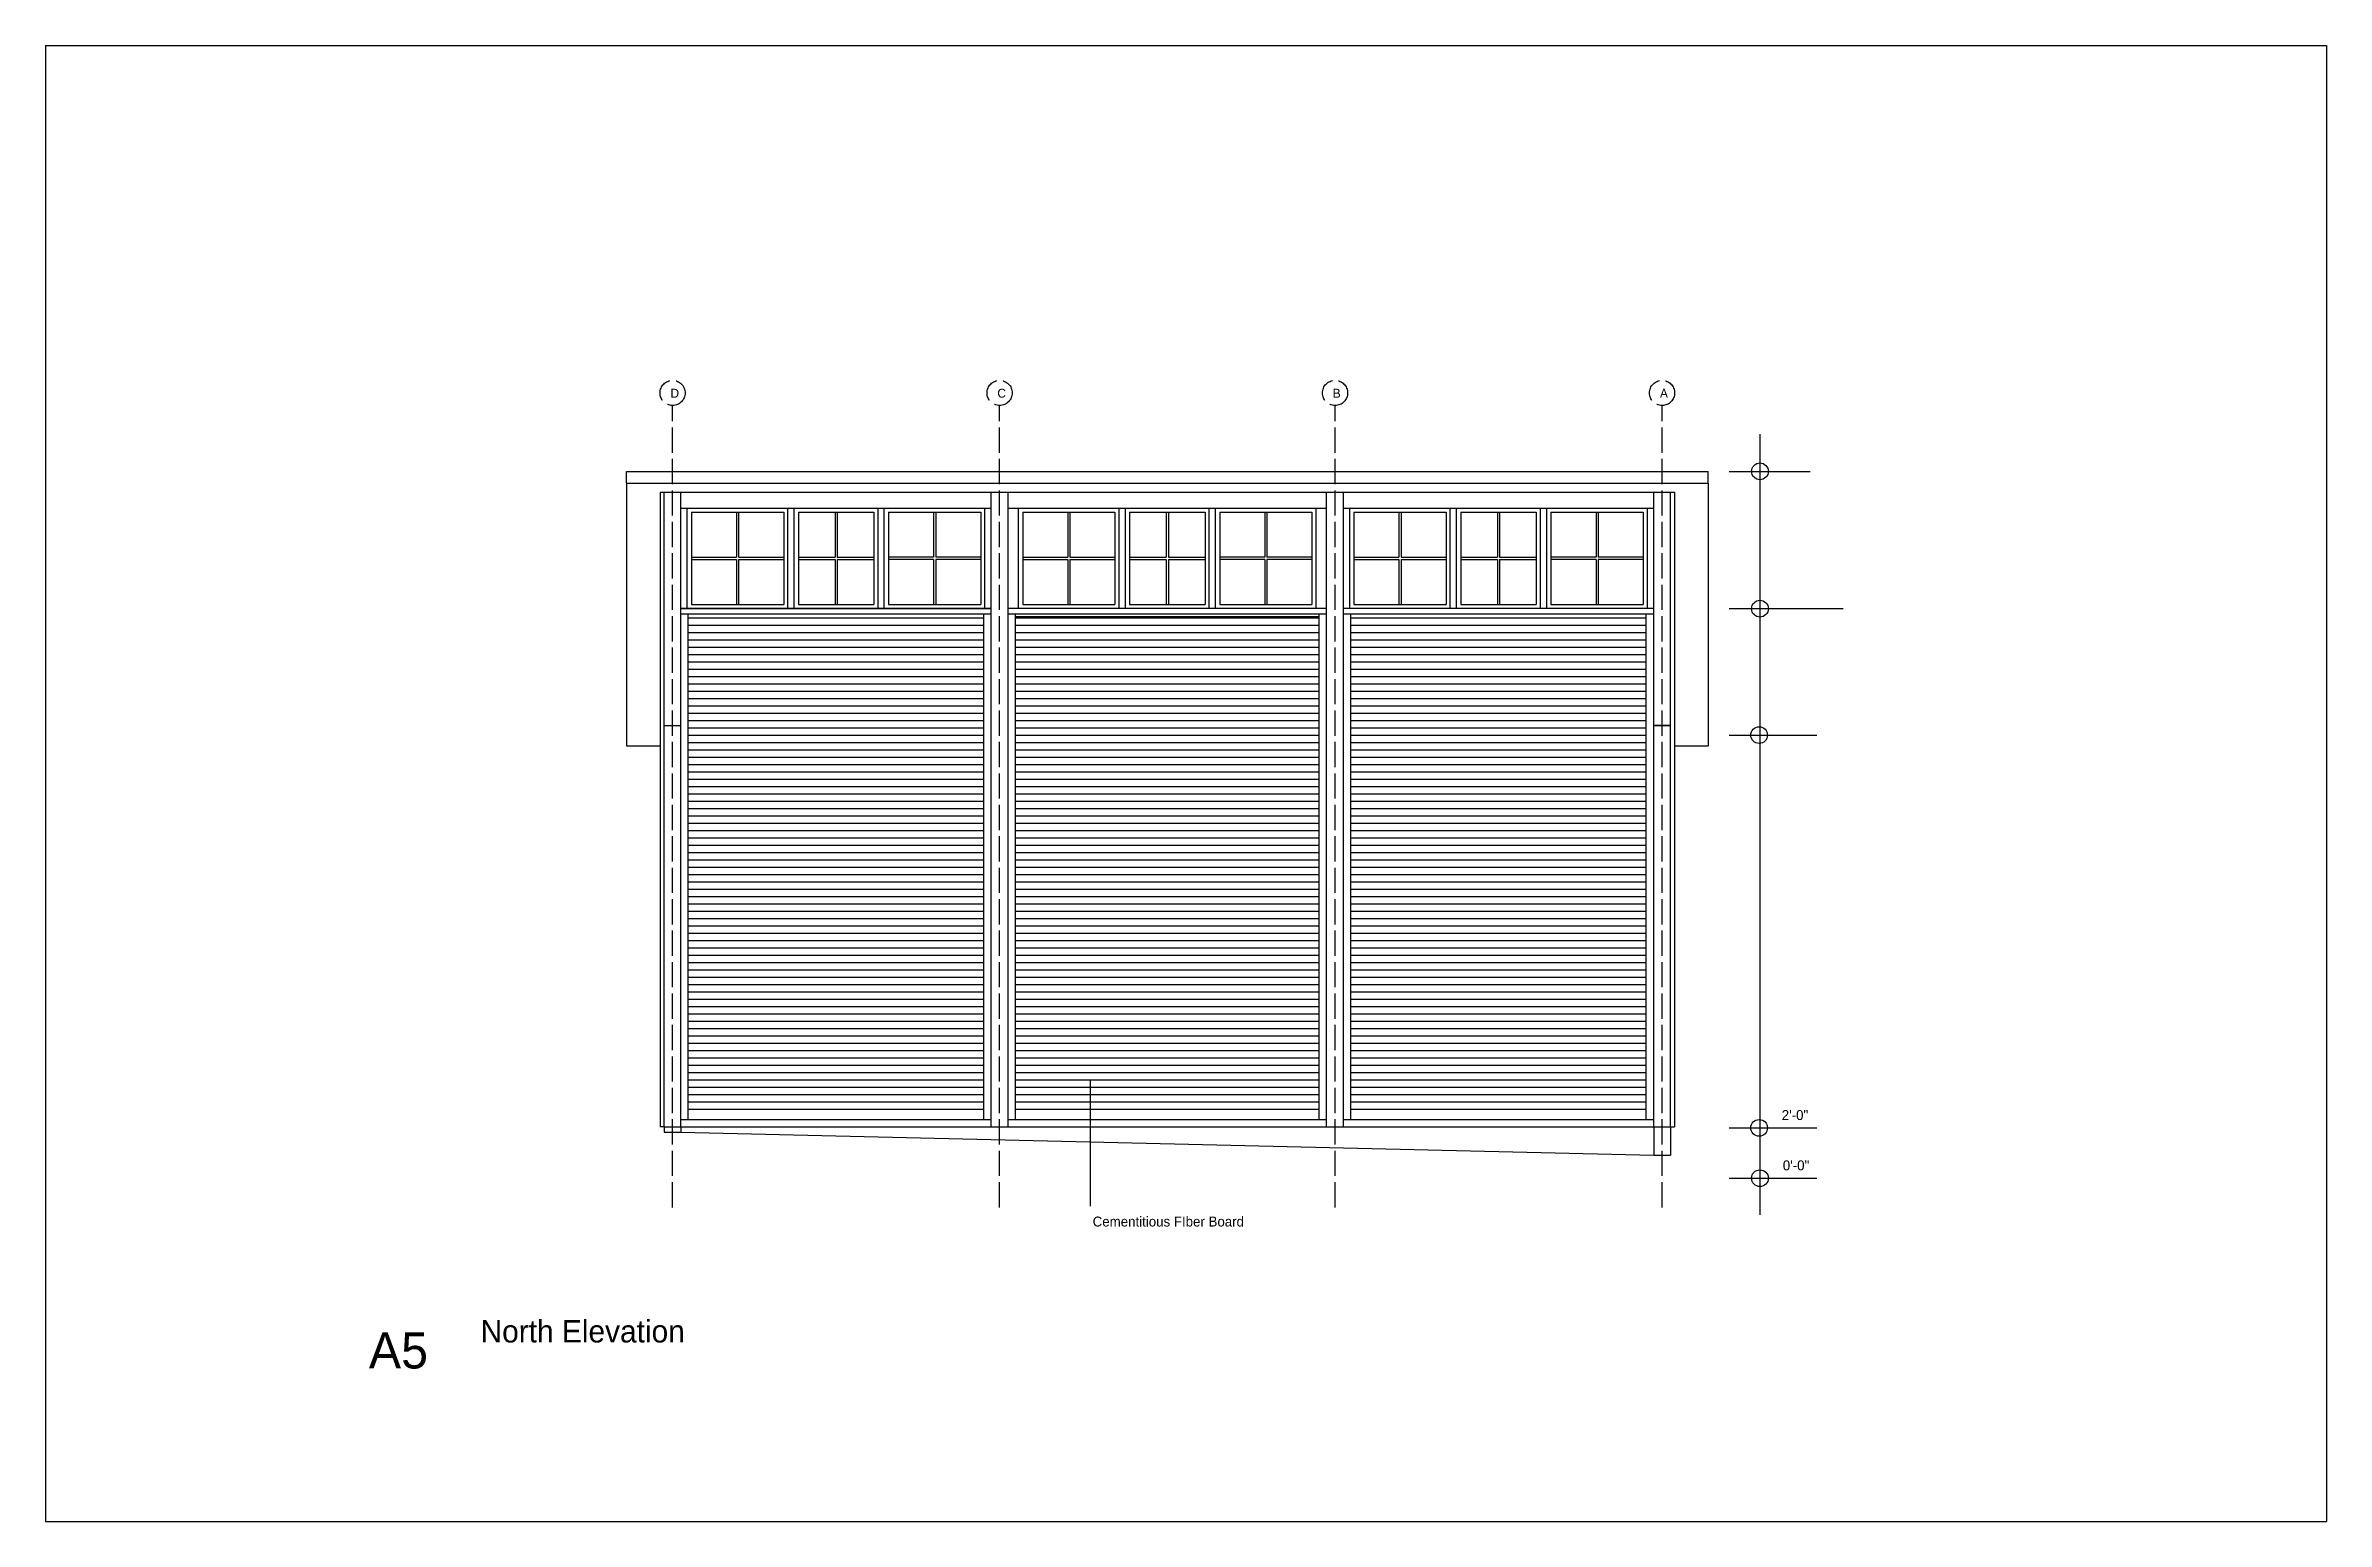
# Model space of a CAD drawing. Header units: inches. Extents: x 967 to 8475, y 257 to 3434.
# Drawn here: x 4564 to 5652, y 1971 to 2675 of the extents above; entities that cross this region are included whole.
import ezdxf

# ---------------------------------------------------------------- set-up
doc = ezdxf.new("R2010")
doc.units = ezdxf.units.IN
doc.header["$MEASUREMENT"] = 0
doc.linetypes.add('ACAD_ISO02W100', pattern=[15, 12, -3])
for name, color, linetype in [('const', 7, 'Continuous'), ('e1', 7, 'Continuous'), ('e2', 251, 'Continuous'), ('grid', 252, 'ACAD_ISO02W100'), ('walls', 7, 'Continuous')]:
    doc.layers.add(name, color=color, linetype=linetype)

msp = doc.modelspace()

# ---------------------------------------------------------------- texts
at = {"layer": 'const', "attachment_point": 1}
for s, insert, char_height, width in [('D', (4862.3, 2511.1), 4.26, 1625.197), ('C', (5018.2, 2511.1), 4.26, 1625.197), ('B', (5178.2, 2511.1), 4.26, 1625.197), ('A', (5334.3, 2511.1), 4.26, 1625.197), ('2\'-0"', (5392.4, 2167), 4.74, 1805.775), ('0\'-0"', (5392.9, 2143), 4.74, 1805.775), ('Cementitious FIber Board', (5063.7, 2116.2), 4.736, 1805.775), ('North Elevation', (4771.7, 2066.8), 10.656, 4062.993), ('A5', (4718.4, 2061), 17.26, 6582.049)]:
    msp.add_mtext(s, dxfattribs=dict(at, insert=insert, char_height=char_height, width=width))

# ---------------------------------------------------------------- linework, layer by layer
for p, q in [((4564.2, 2674.8), (4564.2, 1970.8)), ((4564.2, 2674.8), (5652.2, 2674.8)), ((5652.2, 2674.8), (5652.2, 1970.8)), ((4564.2, 1970.8), (5652.2, 1970.8))]:
    msp.add_line(p, q)
at = {"layer": 'e1'}
for p, q in [((4841.3, 2466.1), (5357.3, 2466.1)), ((4841.3, 2466.1), (4841.3, 2340.8)), ((4867.3, 2350.4), (4867.3, 2461.7)), ((5015.3, 2159), (5015.3, 2461.7)), ((5023.3, 2159), (5023.3, 2461.7)), ((5175.3, 2159), (5175.3, 2461.7)), ((5183.3, 2159), (5183.3, 2461.7)), ((5331.3, 2350.4), (5331.3, 2461.7)), ((5357.3, 2466.1), (5357.3, 2340.8)), ((5015.3, 2406.2), (4867.3, 2406.2)), ((5175.3, 2406.2), (5023.3, 2406.2)), ((5331.3, 2406.2), (5183.3, 2406.2)), ((4867.3, 2403.7), (5015.3, 2403.7)), ((5023.3, 2403.7), (5175.3, 2403.7)), ((5183.3, 2403.7), (5331.3, 2403.7)), ((4841.3, 2340.8), (4857.3, 2340.8)), ((5341.3, 2340.8), (5357.3, 2340.8)), ((4867.3, 2162.5), (5015.3, 2162.5)), ((4867.3, 2159), (5331.3, 2159)), ((5023.3, 2162.5), (5175.3, 2162.5)), ((5183.3, 2162.5), (5331.3, 2162.5))]:
    msp.add_line(p, q, dxfattribs=at)
at = {"layer": 'e2'}
for p, q in [((5382, 2489.5), (5382, 2117)), ((5367.3, 2471.7), (5405.9, 2471.7)), ((4857.3, 2461.7), (4857.3, 2159)), ((4857.3, 2461.7), (5341.3, 2461.7)), ((5341.3, 2461.7), (5341.3, 2159)), ((4867.3, 2454.2), (5015.3, 2454.2)), ((4870.3, 2406.2), (4870.3, 2454.2)), ((4872.3, 2452.2), (4916.3, 2452.2)), ((4872.3, 2452.2), (4872.3, 2408.2)), ((4893.8, 2452.2), (4893.8, 2430.7)), ((4894.8, 2452.2), (4894.8, 2430.7)), ((4916.3, 2452.2), (4916.3, 2408.2)), ((4918.3, 2406.2), (4918.3, 2454.2)), ((4921.3, 2406.2), (4921.3, 2454.2)), ((4923.3, 2452.2), (4923.3, 2408.2)), ((4923.3, 2452.2), (4959.3, 2452.2)), ((4940.8, 2452.2), (4940.8, 2430.7)), ((4941.8, 2452.2), (4941.8, 2430.7)), ((4959.3, 2452.2), (4959.3, 2408.2)), ((4961.3, 2406.2), (4961.3, 2454.2)), ((4964.3, 2406.2), (4964.3, 2454.2)), ((4966.3, 2452.2), (4966.3, 2408.2)), ((4966.3, 2452.2), (5010.3, 2452.2)), ((4987.8, 2452.2), (4987.8, 2430.7)), ((4988.8, 2452.2), (4988.8, 2430.7)), ((5010.3, 2452.2), (5010.3, 2408.2)), ((5012.3, 2406.2), (5012.3, 2454.2)), ((5023.3, 2454.2), (5175.3, 2454.2)), ((5028.3, 2406.2), (5028.3, 2454.2)), ((5030.3, 2452.2), (5074.3, 2452.2)), ((5030.3, 2452.2), (5030.3, 2408.2)), ((5051.8, 2452.2), (5051.8, 2430.7)), ((5052.8, 2452.2), (5052.8, 2430.7)), ((5074.3, 2452.2), (5074.3, 2408.2)), ((5076.3, 2406.2), (5076.3, 2454.2)), ((5079.3, 2406.2), (5079.3, 2454.2)), ((5081.3, 2452.2), (5117.3, 2452.2)), ((5081.3, 2452.2), (5081.3, 2408.2)), ((5098.8, 2452.2), (5098.8, 2430.7)), ((5099.8, 2452.2), (5099.8, 2430.7)), ((5117.3, 2452.2), (5117.3, 2408.2)), ((5119.3, 2406.2), (5119.3, 2454.2)), ((5122.3, 2406.2), (5122.3, 2454.2)), ((5124.3, 2452.2), (5168.3, 2452.2)), ((5124.3, 2452.2), (5124.3, 2408.2)), ((5145.8, 2452.2), (5145.8, 2430.7)), ((5146.8, 2452.2), (5146.8, 2430.7)), ((5168.3, 2452.2), (5168.3, 2408.2)), ((5170.3, 2406.2), (5170.3, 2454.2)), ((5183.3, 2454.2), (5331.3, 2454.2)), ((5186.3, 2406.2), (5186.3, 2454.2)), ((5188.3, 2452.2), (5232.3, 2452.2)), ((5188.3, 2452.2), (5188.3, 2408.2)), ((5209.8, 2452.2), (5209.8, 2430.7)), ((5210.8, 2452.2), (5210.8, 2430.7)), ((5232.3, 2452.2), (5232.3, 2408.2)), ((5234.3, 2406.2), (5234.3, 2454.2)), ((5237.3, 2406.2), (5237.3, 2454.2)), ((5239.3, 2452.2), (5275.3, 2452.2)), ((5239.3, 2452.2), (5239.3, 2408.2)), ((5256.8, 2452.2), (5256.8, 2430.7)), ((5257.8, 2452.2), (5257.8, 2430.7)), ((5275.3, 2452.2), (5275.3, 2408.2)), ((5277.3, 2406.2), (5277.3, 2454.2)), ((5280.3, 2406.2), (5280.3, 2454.2)), ((5282.3, 2452.2), (5326.3, 2452.2)), ((5282.3, 2452.2), (5282.3, 2408.2)), ((5303.8, 2452.2), (5303.8, 2430.7)), ((5304.8, 2452.2), (5304.8, 2430.7)), ((5326.3, 2452.2), (5326.3, 2408.2)), ((5328.3, 2406.2), (5328.3, 2454.2)), ((4872.3, 2430.7), (4893.8, 2430.7)), ((4872.3, 2429.7), (4893.8, 2429.7)), ((4893.8, 2429.7), (4893.8, 2408.2)), ((4894.8, 2430.7), (4916.3, 2430.7)), ((4894.8, 2429.7), (4894.8, 2408.2)), ((4894.8, 2429.7), (4916.3, 2429.7)), ((4923.3, 2430.7), (4940.8, 2430.7)), ((4923.3, 2429.7), (4940.8, 2429.7)), ((4940.8, 2429.7), (4940.8, 2408.2)), ((4941.8, 2430.7), (4959.3, 2430.7)), ((4941.8, 2429.7), (4941.8, 2408.2)), ((4941.8, 2429.7), (4959.3, 2429.7)), ((4987.8, 2430.7), (4966.3, 2430.7)), ((4987.8, 2429.7), (4966.3, 2429.7)), ((4987.8, 2429.7), (4987.8, 2408.2)), ((5010.3, 2430.7), (4988.8, 2430.7)), ((4988.8, 2429.7), (4988.8, 2408.2)), ((5010.3, 2429.7), (4988.8, 2429.7)), ((5030.3, 2430.7), (5051.8, 2430.7)), ((5030.3, 2429.7), (5051.8, 2429.7)), ((5051.8, 2429.7), (5051.8, 2408.2)), ((5052.8, 2430.7), (5074.3, 2430.7)), ((5052.8, 2429.7), (5052.8, 2408.2)), ((5052.8, 2429.7), (5074.3, 2429.7)), ((5081.3, 2430.7), (5098.8, 2430.7)), ((5081.3, 2429.7), (5098.8, 2429.7)), ((5098.8, 2429.7), (5098.8, 2408.2)), ((5099.8, 2430.7), (5117.3, 2430.7)), ((5099.8, 2429.7), (5117.3, 2429.7)), ((5099.8, 2429.7), (5099.8, 2408.2)), ((5145.8, 2430.7), (5124.3, 2430.7)), ((5145.8, 2429.7), (5124.3, 2429.7)), ((5145.8, 2429.7), (5145.8, 2408.2)), ((5168.3, 2430.7), (5146.8, 2430.7)), ((5146.8, 2429.7), (5146.8, 2408.2)), ((5168.3, 2429.7), (5146.8, 2429.7)), ((5188.3, 2430.7), (5209.8, 2430.7)), ((5188.3, 2429.7), (5209.8, 2429.7)), ((5209.8, 2429.7), (5209.8, 2408.2)), ((5210.8, 2430.7), (5232.3, 2430.7)), ((5210.8, 2429.7), (5210.8, 2408.2)), ((5210.8, 2429.7), (5232.3, 2429.7)), ((5239.3, 2430.7), (5256.8, 2430.7)), ((5239.3, 2429.7), (5256.8, 2429.7)), ((5256.8, 2429.7), (5256.8, 2408.2)), ((5257.8, 2430.7), (5275.3, 2430.7)), ((5257.8, 2429.7), (5275.3, 2429.7)), ((5257.8, 2429.7), (5257.8, 2408.2)), ((5303.8, 2430.7), (5282.3, 2430.7)), ((5303.8, 2429.7), (5282.3, 2429.7)), ((5303.8, 2429.7), (5303.8, 2408.2)), ((5326.3, 2430.7), (5304.8, 2430.7)), ((5304.8, 2429.7), (5304.8, 2408.2)), ((5326.3, 2429.7), (5304.8, 2429.7)), ((4867.3, 2406.2), (5015.3, 2406.2)), ((4872.3, 2408.2), (4916.3, 2408.2)), ((4923.3, 2408.2), (4959.3, 2408.2)), ((4966.3, 2408.2), (5010.3, 2408.2)), ((5030.3, 2408.2), (5074.3, 2408.2)), ((5081.3, 2408.2), (5117.3, 2408.2)), ((5124.3, 2408.2), (5168.3, 2408.2)), ((5188.3, 2408.2), (5232.3, 2408.2)), ((5239.3, 2408.2), (5275.3, 2408.2)), ((5282.3, 2408.2), (5326.3, 2408.2)), ((5367.3, 2406.2), (5421.7, 2406.2)), ((5368.6, 2406.2), (5370.7, 2406.2)), ((4870.8, 2162.5), (4870.8, 2403.7)), ((4870.8, 2401.9), (5011.8, 2401.9)), ((4870.8, 2398.4), (5011.8, 2398.4)), ((4870.8, 2394.9), (5011.8, 2394.9)), ((5011.8, 2162.5), (5011.8, 2403.7)), ((5026.8, 2162.5), (5026.8, 2403.7)), ((5026.8, 2402.5), (5171.8, 2402.5)), ((5026.8, 2401.9), (5171.8, 2401.9)), ((5026.8, 2398.4), (5171.8, 2398.4)), ((5026.8, 2394.9), (5171.8, 2394.9)), ((5171.8, 2162.5), (5171.8, 2403.7)), ((5186.8, 2162.5), (5186.8, 2403.7)), ((5186.8, 2401.9), (5327.8, 2401.9)), ((5186.8, 2398.4), (5327.8, 2398.4)), ((5186.8, 2394.9), (5327.8, 2394.9)), ((5327.8, 2162.5), (5327.8, 2403.7)), ((4870.8, 2391.4), (5011.8, 2391.4)), ((4870.8, 2387.9), (5011.8, 2387.9)), ((4870.8, 2384.4), (5011.8, 2384.4)), ((5026.8, 2391.4), (5171.8, 2391.4)), ((5026.8, 2387.9), (5171.8, 2387.9)), ((5026.8, 2384.4), (5171.8, 2384.4)), ((5186.8, 2391.4), (5327.8, 2391.4)), ((5186.8, 2387.9), (5327.8, 2387.9)), ((5186.8, 2384.4), (5327.8, 2384.4)), ((4870.8, 2380.9), (5011.8, 2380.9)), ((4870.8, 2377.4), (5011.8, 2377.4)), ((4870.8, 2373.9), (5011.8, 2373.9)), ((5026.8, 2380.9), (5171.8, 2380.9)), ((5026.8, 2377.4), (5171.8, 2377.4)), ((5026.8, 2373.9), (5171.8, 2373.9)), ((5186.8, 2380.9), (5327.8, 2380.9)), ((5186.8, 2377.4), (5327.8, 2377.4)), ((5186.8, 2373.9), (5327.8, 2373.9)), ((4870.8, 2370.4), (5011.8, 2370.4)), ((4870.8, 2366.9), (5011.8, 2366.9)), ((4870.8, 2363.4), (5011.8, 2363.4)), ((5026.8, 2370.4), (5171.8, 2370.4)), ((5026.8, 2366.9), (5171.8, 2366.9)), ((5026.8, 2363.4), (5171.8, 2363.4)), ((5186.8, 2370.4), (5327.8, 2370.4)), ((5186.8, 2366.9), (5327.8, 2366.9)), ((5186.8, 2363.4), (5327.8, 2363.4)), ((4870.8, 2359.9), (5011.8, 2359.9)), ((4870.8, 2356.4), (5011.8, 2356.4)), ((4870.8, 2352.9), (5011.8, 2352.9)), ((5026.8, 2359.9), (5171.8, 2359.9)), ((5026.8, 2356.4), (5171.8, 2356.4)), ((5026.8, 2352.9), (5171.8, 2352.9)), ((5186.8, 2359.9), (5327.8, 2359.9)), ((5186.8, 2356.4), (5327.8, 2356.4)), ((5186.8, 2352.9), (5327.8, 2352.9)), ((4870.8, 2349.4), (5011.8, 2349.4)), ((4870.8, 2345.9), (5011.8, 2345.9)), ((4870.8, 2342.4), (5011.8, 2342.4)), ((5026.8, 2349.4), (5171.8, 2349.4)), ((5026.8, 2345.9), (5171.8, 2345.9)), ((5026.8, 2342.4), (5171.8, 2342.4)), ((5186.8, 2349.4), (5327.8, 2349.4)), ((5186.8, 2345.9), (5327.8, 2345.9)), ((5186.8, 2342.4), (5327.8, 2342.4)), ((5367.3, 2345.9), (5409.2, 2345.9)), ((4870.8, 2338.9), (5011.8, 2338.9)), ((4870.8, 2335.4), (5011.8, 2335.4)), ((4870.8, 2331.9), (5011.8, 2331.9)), ((4870.8, 2328.4), (5011.8, 2328.4)), ((5026.8, 2338.9), (5171.8, 2338.9)), ((5026.8, 2335.4), (5171.8, 2335.4)), ((5026.8, 2331.9), (5171.8, 2331.9)), ((5026.8, 2328.4), (5171.8, 2328.4)), ((5186.8, 2338.9), (5327.8, 2338.9)), ((5186.8, 2335.4), (5327.8, 2335.4)), ((5186.8, 2331.9), (5327.8, 2331.9)), ((5186.8, 2328.4), (5327.8, 2328.4)), ((4870.8, 2324.9), (5011.8, 2324.9)), ((4870.8, 2321.4), (5011.8, 2321.4)), ((4870.8, 2317.9), (5011.8, 2317.9)), ((5026.8, 2324.9), (5171.8, 2324.9)), ((5026.8, 2321.4), (5171.8, 2321.4)), ((5026.8, 2317.9), (5171.8, 2317.9)), ((5186.8, 2324.9), (5327.8, 2324.9)), ((5186.8, 2321.4), (5327.8, 2321.4)), ((5186.8, 2317.9), (5327.8, 2317.9)), ((4870.8, 2314.4), (5011.8, 2314.4)), ((4870.8, 2310.9), (5011.8, 2310.9)), ((4870.8, 2307.4), (5011.8, 2307.4)), ((5026.8, 2314.4), (5171.8, 2314.4)), ((5026.8, 2310.9), (5171.8, 2310.9)), ((5026.8, 2307.4), (5171.8, 2307.4)), ((5186.8, 2314.4), (5327.8, 2314.4)), ((5186.8, 2310.9), (5327.8, 2310.9)), ((5186.8, 2307.4), (5327.8, 2307.4)), ((4870.8, 2303.9), (5011.8, 2303.9)), ((4870.8, 2300.4), (5011.8, 2300.4)), ((4870.8, 2296.9), (5011.8, 2296.9)), ((5026.8, 2303.9), (5171.8, 2303.9)), ((5026.8, 2300.4), (5171.8, 2300.4)), ((5026.8, 2296.9), (5171.8, 2296.9)), ((5186.8, 2303.9), (5327.8, 2303.9)), ((5186.8, 2300.4), (5327.8, 2300.4)), ((5186.8, 2296.9), (5327.8, 2296.9)), ((4870.8, 2293.4), (5011.8, 2293.4)), ((4870.8, 2289.9), (5011.8, 2289.9)), ((4870.8, 2286.4), (5011.8, 2286.4)), ((5026.8, 2293.4), (5171.8, 2293.4)), ((5026.8, 2289.9), (5171.8, 2289.9)), ((5026.8, 2286.4), (5171.8, 2286.4)), ((5186.8, 2293.4), (5327.8, 2293.4)), ((5186.8, 2289.9), (5327.8, 2289.9)), ((5186.8, 2286.4), (5327.8, 2286.4)), ((4870.8, 2282.9), (5011.8, 2282.9)), ((4870.8, 2279.4), (5011.8, 2279.4)), ((4870.8, 2275.9), (5011.8, 2275.9)), ((5026.8, 2282.9), (5171.8, 2282.9)), ((5026.8, 2279.4), (5171.8, 2279.4)), ((5026.8, 2275.9), (5171.8, 2275.9)), ((5186.8, 2282.9), (5327.8, 2282.9)), ((5186.8, 2279.4), (5327.8, 2279.4)), ((5186.8, 2275.9), (5327.8, 2275.9)), ((4870.8, 2272.4), (5011.8, 2272.4)), ((4870.8, 2268.9), (5011.8, 2268.9)), ((4870.8, 2265.4), (5011.8, 2265.4)), ((5026.8, 2272.4), (5171.8, 2272.4)), ((5026.8, 2268.9), (5171.8, 2268.9)), ((5026.8, 2265.4), (5171.8, 2265.4)), ((5186.8, 2272.4), (5327.8, 2272.4)), ((5186.8, 2268.9), (5327.8, 2268.9)), ((5186.8, 2265.4), (5327.8, 2265.4)), ((4870.8, 2261.9), (5011.8, 2261.9)), ((4870.8, 2258.4), (5011.8, 2258.4)), ((4870.8, 2254.9), (5011.8, 2254.9)), ((5026.8, 2261.9), (5171.8, 2261.9)), ((5026.8, 2258.4), (5171.8, 2258.4)), ((5026.8, 2254.9), (5171.8, 2254.9)), ((5186.8, 2261.9), (5327.8, 2261.9)), ((5186.8, 2258.4), (5327.8, 2258.4)), ((5186.8, 2254.9), (5327.8, 2254.9)), ((4870.8, 2251.4), (5011.8, 2251.4)), ((4870.8, 2247.9), (5011.8, 2247.9)), ((4870.8, 2244.4), (5011.8, 2244.4)), ((5026.8, 2251.4), (5171.8, 2251.4)), ((5026.8, 2247.9), (5171.8, 2247.9)), ((5026.8, 2244.4), (5171.8, 2244.4)), ((5186.8, 2251.4), (5327.8, 2251.4)), ((5186.8, 2247.9), (5327.8, 2247.9)), ((5186.8, 2244.4), (5327.8, 2244.4)), ((4870.8, 2240.9), (5011.8, 2240.9)), ((4870.8, 2237.4), (5011.8, 2237.4)), ((4870.8, 2233.9), (5011.8, 2233.9)), ((5026.8, 2240.9), (5171.8, 2240.9)), ((5026.8, 2237.4), (5171.8, 2237.4)), ((5026.8, 2233.9), (5171.8, 2233.9)), ((5186.8, 2240.9), (5327.8, 2240.9)), ((5186.8, 2237.4), (5327.8, 2237.4)), ((5186.8, 2233.9), (5327.8, 2233.9)), ((4870.8, 2230.4), (5011.8, 2230.4)), ((4870.8, 2226.9), (5011.8, 2226.9)), ((4870.8, 2223.4), (5011.8, 2223.4)), ((4870.8, 2219.9), (5011.8, 2219.9)), ((5026.8, 2230.4), (5171.8, 2230.4)), ((5026.8, 2226.9), (5171.8, 2226.9)), ((5026.8, 2223.4), (5171.8, 2223.4)), ((5026.8, 2219.9), (5171.8, 2219.9)), ((5186.8, 2230.4), (5327.8, 2230.4)), ((5186.8, 2226.9), (5327.8, 2226.9)), ((5186.8, 2223.4), (5327.8, 2223.4)), ((5186.8, 2219.9), (5327.8, 2219.9)), ((4870.8, 2216.4), (5011.8, 2216.4)), ((4870.8, 2212.9), (5011.8, 2212.9)), ((4870.8, 2209.4), (5011.8, 2209.4)), ((5026.8, 2216.4), (5171.8, 2216.4)), ((5026.8, 2212.9), (5171.8, 2212.9)), ((5026.8, 2209.4), (5171.8, 2209.4)), ((5186.8, 2216.4), (5327.8, 2216.4)), ((5186.8, 2212.9), (5327.8, 2212.9)), ((5186.8, 2209.4), (5327.8, 2209.4)), ((4870.8, 2205.9), (5011.8, 2205.9)), ((4870.8, 2202.4), (5011.8, 2202.4)), ((4870.8, 2198.9), (5011.8, 2198.9)), ((5026.8, 2205.9), (5171.8, 2205.9)), ((5026.8, 2202.4), (5171.8, 2202.4)), ((5026.8, 2198.9), (5171.8, 2198.9)), ((5186.8, 2205.9), (5327.8, 2205.9)), ((5186.8, 2202.4), (5327.8, 2202.4)), ((5186.8, 2198.9), (5327.8, 2198.9)), ((4870.8, 2195.4), (5011.8, 2195.4)), ((4870.8, 2191.9), (5011.8, 2191.9)), ((4870.8, 2188.4), (5011.8, 2188.4)), ((4870.8, 2188.4), (5011.8, 2188.4)), ((5026.8, 2195.4), (5171.8, 2195.4)), ((5026.8, 2191.9), (5171.8, 2191.9)), ((5026.8, 2188.4), (5171.8, 2188.4)), ((5026.8, 2188.4), (5171.8, 2188.4)), ((5186.8, 2195.4), (5327.8, 2195.4)), ((5186.8, 2191.9), (5327.8, 2191.9)), ((5186.8, 2188.4), (5327.8, 2188.4)), ((5186.8, 2188.4), (5327.8, 2188.4)), ((4870.8, 2184.9), (5011.8, 2184.9)), ((4870.8, 2181.4), (5011.8, 2181.4)), ((4870.8, 2177.9), (5011.8, 2177.9)), ((5026.8, 2184.9), (5171.8, 2184.9)), ((5026.8, 2181.4), (5171.8, 2181.4)), ((5026.8, 2177.9), (5171.8, 2177.9)), ((5186.8, 2184.9), (5327.8, 2184.9)), ((5186.8, 2181.4), (5327.8, 2181.4)), ((5186.8, 2177.9), (5327.8, 2177.9)), ((4870.8, 2174.4), (5011.8, 2174.4)), ((4870.8, 2170.9), (5011.8, 2170.9)), ((4870.8, 2167.4), (5011.8, 2167.4)), ((5026.8, 2174.4), (5171.8, 2174.4)), ((5026.8, 2170.9), (5171.8, 2170.9)), ((5026.8, 2167.4), (5171.8, 2167.4)), ((5186.8, 2174.4), (5327.8, 2174.4)), ((5186.8, 2170.9), (5327.8, 2170.9)), ((5186.8, 2167.4), (5327.8, 2167.4)), ((4859.3, 2159), (4857.3, 2159)), ((5339.3, 2159), (5341.3, 2159)), ((5367.3, 2158.5), (5409.2, 2158.5)), ((5367.3, 2134.5), (5409.2, 2134.5))]:
    msp.add_line(p, q, dxfattribs=at)
for centre in [(5382, 2471.7), (5382, 2406.2), (5381.6, 2345.9), (5381.6, 2158.5), (5382, 2134.5)]:
    msp.add_circle(centre, 4, dxfattribs=at)
at = {"layer": 'grid'}
for p, q in [((4863.3, 2120.6), (4863.3, 2503.1)), ((5019.3, 2120.6), (5019.3, 2503.1)), ((5179.3, 2120.6), (5179.3, 2503.1)), ((5335.3, 2120.6), (5335.3, 2503.1))]:
    msp.add_line(p, q, dxfattribs=at)
for centre in [(4863.3, 2509.1), (5019.3, 2509.1), (5179.3, 2509.1), (5335.3, 2509.1)]:
    msp.add_circle(centre, 6, dxfattribs=at)
at = {"layer": 'walls'}
for p, q in [((4841.3, 2471.7), (5357.3, 2471.7)), ((4841.3, 2466.1), (4841.3, 2471.7)), ((5357.3, 2466.1), (5357.3, 2471.7)), ((4859.3, 2350.4), (4859.3, 2461.7)), ((5339.3, 2350.4), (5339.3, 2461.7)), ((4859.3, 2159), (4859.3, 2350.4)), ((4859.3, 2350.4), (4867.3, 2350.4)), ((4867.3, 2159), (4867.3, 2350.4)), ((5331.3, 2159), (5331.3, 2350.4)), ((5331.3, 2350.4), (5339.3, 2350.4)), ((5339.3, 2350.4), (5331.3, 2350.4)), ((5339.3, 2159), (5339.3, 2350.4)), ((5062.6, 2121.2), (5062.6, 2181.2)), ((4859.3, 2159), (4867.3, 2159)), ((4859.3, 2159), (4859.3, 2156.5)), ((4859.3, 2156.5), (4867.3, 2156.5)), ((4867.3, 2159), (4867.3, 2156.5)), ((4867.3, 2156.5), (5331.3, 2145.5)), ((5331.3, 2159), (5331.3, 2145.5)), ((5331.3, 2159), (5339.3, 2159)), ((5339.3, 2159), (5339.3, 2145.5)), ((5331.3, 2145.5), (5339.3, 2145.5))]:
    msp.add_line(p, q, dxfattribs=at)

msp.set_redraw_order([(e.dxf.handle, doc.entitydb.next_handle()) for e in msp.query("TEXT MTEXT ATTDEF DIMENSION ARC_DIMENSION")])  # texts and dimensions are drawn at this point

doc.saveas('drawing.dxf')
